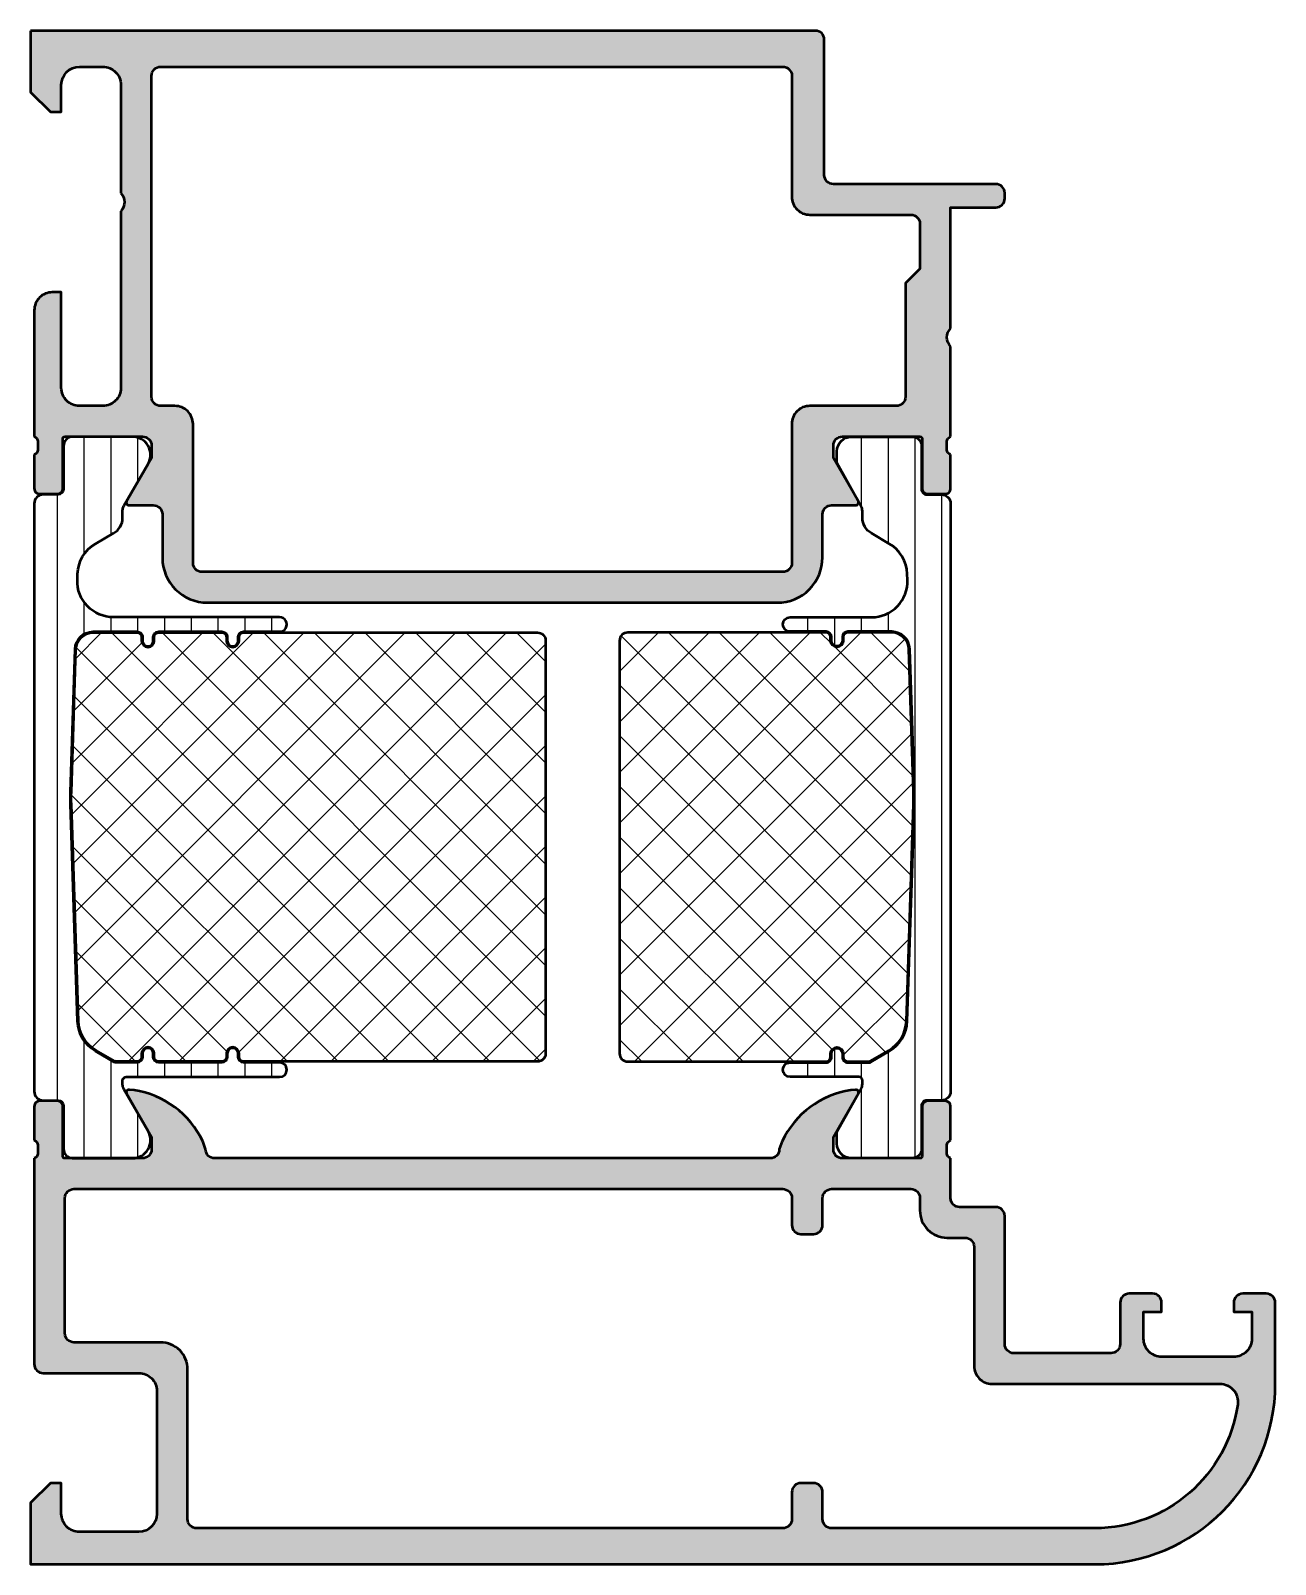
# Model space of a CAD drawing. Extents: x 0 to 69, y 0 to 85.
import ezdxf

# ---------------------------------------------------------------- set-up
doc = ezdxf.new("R2010")
doc.units = 0
for name, color, linetype, lineweight in [('0S-Alu contour', 7, 'Continuous', 50), ('0S-Alu hatch', 252, 'Continuous', 25), ('0S-Plastic contour', 254, 'Continuous', 50), ('0S-Plastic hatch', 253, 'Continuous', 25), ('0S-PT contour', 91, 'Continuous', 50), ('0S-PT hatch', 103, 'Continuous', 25)]:
    doc.layers.add(name, color=color, linetype=linetype, lineweight=lineweight)
pattern_1 = [(90, (0, 0), (-1.4859, 0), [])]
pattern_2 = [(135, (0, 0), (-1.403165018917055, -1.403165018917055), []), (225, (0, 0), (1.403165018917055, -1.403165018917055), [])]

# ---------------------------------------------------------------- blocks, each defined once
blk = doc.blocks.new('398010__023B4B47_10ED_4208_81BF_C5E4BFEF4273_')
at = {"layer": '0S-Alu hatch'}
h = blk.add_hatch(color=256, dxfattribs=at)
edge = h.paths.add_edge_path()
edge.add_line((-1.354e-13, 85), (-3.343e-13, 81.60000610351534))
edge.add_line((-3.343e-13, 81.60000610351534), (1.099998474121412, 80.49999999999982))
edge.add_line((1.099998474121412, 80.49999999999982), (1.699996948242222, 80.49999999999982))
edge.add_line((1.699996948242222, 80.49999999999982), (1.699996948242051, 81.99999694824169))
edge.add_ellipse((2.700002467840402, 81.99999142864351), major_axis=(-1.000005519613583, 0), ratio=1, start_angle=270.0003162479168, end_angle=359.99968375205344, ccw=False)
edge.add_line((2.699996948242535, 82.99999694824184), (3.999992370595187, 82.99999694824191))
edge.add_ellipse((4.000007629507461, 82.00000482386776), major_axis=(-0.9999921244905776, 0), ratio=1, start_angle=179.9991257291162, end_angle=270.0008742781587, ccw=False)
edge.add_line((4.999999753881616, 81.99998956508244), (4.999992370605332, 76.00000002235295))
edge.add_ellipse((4.475044746913983, 75.50000764057091), major_axis=(-0.7249568190307983, 0), ratio=1, start_angle=136.3947622148768, end_angle=223.6052377851233, ccw=False)
edge.add_line((4.999992370605333, 75.0000152587889), (4.999992370605531, 65.20034669530547))
edge.add_ellipse((3.999998755333479, 65.20034031059751), major_axis=(-0.9999936152924341, 0), ratio=1, start_angle=90.0000713146253, end_angle=180.0003658188442, ccw=False)
edge.add_line((4.000000000000548, 64.20034669530585), (2.699996948232046, 64.20034669530584))
edge.add_ellipse((2.699989318789966, 65.20033906594061), major_axis=(-0.999992370663876, 0), ratio=1, start_angle=-0.0008742696331864863, end_angle=90.00043713816632, ccw=False)
edge.add_line((1.699996948242506, 65.20035432470786), (1.699996948242251, 70.50001525878926))
edge.add_line((1.699996948242251, 70.50001525878926), (1.199996948231764, 70.500015258789))
edge.add_arc((1.199974059185158, 69.50003814624512), 0.9999771128058496, 89.99868852421629, 180.0034971356453)
edge.add_line((0.1999969482419952, 69.49997711111071), (0.1999969482419953, 62.50034669530593))
edge.add_ellipse((0.1211605016989443, 62.23282610331281), major_axis=(-0.2788950563274366, 0), ratio=1, start_angle=178.8354106259032, end_angle=253.58012358050638, ccw=False)
edge.add_line((0.3999979482419957, 62.22715769531444), (0.3999979482419956, 61.77356369531445))
edge.add_ellipse((0.1211298525988226, 61.76790303583739), major_axis=(-0.2789255417371544, 0), ratio=1, start_angle=106.42459455535541, end_angle=181.1628700728862, ccw=False)
edge.add_line((0.1999969482419933, 61.50035969531445), (0.1999969482419953, 59.62034869530594))
edge.add_arc((0.4999969482419961, 59.62034869530594), 0.3000000000000043, 180, 270)
edge.add_line((0.499996948241996, 59.32034869530593), (1.479971267284783, 59.32034869530593))
edge.add_arc((1.47997126728478, 59.62034869530594), 0.3000000000000014, 270.0000000000006, 360)
edge.add_line((1.779971267284781, 59.62034869530594), (1.779971267284782, 62.38034669530593))
edge.add_ellipse((1.899971267284722, 62.38034669530592), major_axis=(-0.1199999999999399, 0), ratio=1, start_angle=270.0000000000021, end_angle=360, ccw=False)
edge.add_line((1.899971267284717, 62.50034669530586), (6.199989318847292, 62.50034669530585))
edge.add_ellipse((6.199999638958018, 62.0003570154166), major_axis=(-0.4999896799957534, 0), ratio=1, start_angle=179.9988173777202, end_angle=270.0011826219867, ccw=False)
edge.add_line((6.699989318847265, 62.000346695306), (6.699989318847975, 61.30034974706324))
edge.add_line((6.699989318847975, 61.30034974706324), (5.31174468994147, 58.89582399022748))
edge.add_arc((5.438705732802368, 58.83914027023564), 0.139040103986008, 155.9408883990699, 266.6087467658041)
edge.add_line((5.430480957031313, 58.70034364354768), (6.799989318842605, 58.70034364354805))
edge.add_ellipse((6.799989318847437, 58.20034364354783), major_axis=(-0.5000000000002203, 0), ratio=1, start_angle=180, end_angle=270.00000000055365, ccw=False)
edge.add_line((7.299989318847656, 58.20034364354784), (7.299989319543678, 55.80002746582048))
edge.add_arc((9.799989319543835, 55.80002746582042), 2.500000000000152, 180, 269.9999999999964)
edge.add_line((9.799989319543679, 53.30002746582026), (41.40000381539295, 53.30002746582007))
edge.add_arc((41.40000381539308, 55.80002746581997), 2.4999999999999, 269.999999999997, 360)
edge.add_line((43.90000381539298, 55.80002746581997), (43.9000038146972, 58.20050386083316))
edge.add_ellipse((44.39988557422029, 58.20046189624726), major_axis=(-0.4998817612845418, 0), ratio=1, start_angle=269.9864474349521, end_angle=359.99519007522844, ccw=False)
edge.add_line((44.40000381469246, 58.70034364354768), (45.76951217651288, 58.70034364354813))
edge.add_arc((45.76127923141547, 58.83914523234846), 0.1390455408795064, 273.3944926787331, 384.055872155878)
edge.add_line((45.88824844360384, 58.89582399022777), (44.5000038146969, 61.30034974706298))
edge.add_line((44.5000038146969, 61.30034974706298), (44.50000381469733, 62.00034669531588))
edge.add_ellipse((44.99998092657198, 62.0003695838385), major_axis=(-0.4999771123985579, 0), ratio=1, start_angle=-90.0034972163437, end_angle=0.0026229516075773063, ccw=False)
edge.add_line((45.00001144414487, 62.50034669530569), (49.30002186765147, 62.50034669530562))
edge.add_ellipse((49.30002186765161, 62.38034669530578), major_axis=(-0.1199999999998411, 0), ratio=1, start_angle=180, end_angle=270.0000000000712, ccw=False)
edge.add_line((49.42002186765146, 62.38034669530578), (49.42002186765146, 59.62034869530594))
edge.add_arc((49.72002186765148, 59.62034869530594), 0.3000000000000043, 180, 269.9999999999986)
edge.add_line((49.72002186765147, 59.32034869530593), (50.69999618669424, 59.32034869530594))
edge.add_arc((50.69999618669425, 59.62034869530594), 0.3000000000000043, 269.9999999999986, 360)
edge.add_line((50.99999618669425, 59.62034869530594), (50.99999618669425, 61.50035969531444))
edge.add_ellipse((51.07886328233742, 61.76790303583736), major_axis=(-0.2789255417371286, 0), ratio=1, start_angle=-1.1628700728896888, end_angle=73.57540544464541, ccw=False)
edge.add_line((50.79999518669427, 61.77356369531444), (50.79999518669426, 62.22715769531444))
edge.add_ellipse((51.07883263129769, 62.2328261032734), major_axis=(-0.2788950543874191, 0), ratio=1, start_angle=-73.58012358051042, end_angle=1.1645893741003874, ccw=False)
edge.add_line((50.99999618530305, 62.50034669340563), (50.99999618530305, 67.50003515372528))
edge.add_ellipse((51.52494373582871, 68.00002746582022), major_axis=(-0.7249567179886995, 0), ratio=1, start_angle=-43.60523778509622, end_angle=43.6052377851488, ccw=False)
edge.add_line((50.9999961853026, 68.50001977791472), (50.99999618530265, 75.20002746582033))
edge.add_line((50.99999618530265, 75.20002746582033), (53.49998855590301, 75.20002746582027))
edge.add_arc((53.50001907628076, 75.69999695033692), 0.4999694854482044, 269.9965024088738, 360.0087431756967)
edge.add_line((53.99998855590784, 75.70007324428168), (53.99998855590784, 76.00000000000017))
edge.add_arc((53.50001907255517, 76.00003051944131), 0.4999694842841513, 359.9965025161795, 450.0069945411696)
edge.add_line((53.49995803739408, 76.49999999999994), (44.49999618530283, 76.49999999999983))
edge.add_ellipse((44.49999001016832, 76.99999382486533), major_axis=(-0.4999938249036312, 0), ratio=1, start_angle=-0.000707626428607, end_angle=90.0007076270291, ccw=False)
edge.add_line((43.99999618530283, 76.99999999999909), (43.9999961853026, 84.50000000000006))
edge.add_arc((43.49999344443516, 84.49999725913263), 0.5000027408749431, 0.0003140784807261, 89.99968592142051)
edge.add_line((43.49999618530286, 85.00000000000006), (-1.35e-13, 85))
edge = h.paths.add_edge_path()
edge.add_ellipse((7.199992370837755, 82.50000305175811), major_axis=(-0.5000000002324045, 0), ratio=1, start_angle=269.99825147212016, end_angle=360, ccw=False)
edge.add_line((7.200007629622042, 83.00000305175769), (41.69999313354479, 83.00000305175769))
edge.add_ellipse((41.69998783306485, 82.49999775127776), major_axis=(-0.5000053005080218, 0), ratio=1, start_angle=180.0006073835969, end_angle=269.99939261618044, ccw=False)
edge.add_line((42.19999313354478, 82.50000305175757), (42.19999313354476, 75.8000274657984))
edge.add_arc((43.19997787478498, 75.80001220714757), 0.9999847413566417, 179.9991257303668, 270.0004371381965)
edge.add_line((43.19998550416938, 74.80002746582004), (48.79999313353992, 74.80002746582029))
edge.add_ellipse((48.79995498599005, 74.2999893187893), major_axis=(-0.5000381484861194, 0), ratio=1, start_angle=180.0034967900412, end_angle=269.9956289462818, ccw=False)
edge.add_line((49.29999313354493, 74.30001983636738), (49.29999292450712, 71.80001968220806))
edge.add_line((49.29999292450712, 71.80001968220806), (48.49998856494435, 71.00001532264598))
edge.add_line((48.49998856494435, 71.00001532264598), (48.49998856488521, 64.70034669530492))
edge.add_ellipse((47.99999619218517, 64.70033906521192), major_axis=(-0.4999923727582548, 0), ratio=1, start_angle=89.99388005656232, end_angle=180.0008743575903, ccw=False)
edge.add_line((47.99994278641845, 64.20034669530588), (43.19999313354411, 64.20034669530551))
edge.add_arc((43.19998728625898, 63.20035254259112), 0.9999941527314886, 89.9996649732818, 180.0003350264793)
edge.add_line((42.19999313354459, 63.20034669530558), (42.19999313354524, 55.50002746582094))
edge.add_ellipse((41.69996261736378, 55.50005798200167), major_axis=(-0.5000305171126375, 0), ratio=1, start_angle=90.00349684281463, end_angle=179.9965033166905, ccw=False)
edge.add_line((41.69999313493653, 55.00002746582031), (9.499999999999694, 55.00002746582044))
edge.add_ellipse((9.500018361578176, 55.50003819936821), major_axis=(-0.5000107338849156, 0), ratio=1, start_angle=0.004726929340108654, end_angle=89.99789596326423, ccw=False)
edge.add_line((9.00000762939488, 55.49999694824221), (8.999985034644318, 63.20034669533157))
edge.add_arc((7.999987416753027, 63.20034907741529), 0.999997617894129, 359.9998635163313, 450.0001532976556)
edge.add_line((7.999984741210575, 64.20034669530584), (7.199992370604867, 64.20034669530583))
edge.add_ellipse((7.19999237060486, 64.70034669530537), major_axis=(-0.4999999999995382, 0), ratio=1, start_angle=0, end_angle=90.0000000000008, ccw=False)
edge.add_line((6.699992370605322, 64.70034669530548), (6.69999237060535, 82.50000305175811))
at = {"layer": '0S-Alu contour', "color": 7}
for points in [[(-1.354e-13, 85), (-3.343e-13, 81.60000610351534), (1.099998474121412, 80.49999999999982), (1.699996948242222, 80.49999999999982), (1.699996948242051, 81.99999694824169)], [(43.49999618530286, 85.00000000000006), (-1.354e-13, 85)], [(43.99999618530283, 76.99999999999909), (43.9999961853026, 84.50000000000006)], [(2.699996948242535, 82.99999694824184), (3.999992370595187, 82.99999694824191)], [(6.699992370605322, 64.70034669530548), (6.69999237060535, 82.50000305175811)], [(7.200007629622042, 83.00000305175769), (41.69999313354479, 83.00000305175769)], [(42.19999313354478, 82.50000305175757), (42.19999313354476, 75.8000274657984)], [(4.999999753881616, 81.99998956508244), (4.999992370605332, 76.00000002235295)], [(53.49995803739408, 76.49999999999994), (44.49999618530283, 76.49999999999983)], [(53.99998855590784, 75.70007324428168), (53.99998855590784, 76.00000000000017)], [(4.999992370605333, 75.0000152587889), (4.999992370605531, 65.20034669530547)], [(50.9999961853026, 68.50001977791472), (50.99999618530265, 75.20002746582033), (53.49998855590301, 75.20002746582027)], [(43.19998550416938, 74.80002746582004), (48.79999313353992, 74.80002746582029)], [(49.29999313354493, 74.30001983636738), (49.29999292450712, 71.80001968220806), (48.49998856494435, 71.00001532264598), (48.49998856488521, 64.70034669530492)], [(1.699996948242506, 65.20035432470786), (1.699996948242251, 70.50001525878926), (1.199996948231764, 70.500015258789)], [(0.1999969482419952, 69.49997711111071), (0.1999969482419953, 62.50034669530593)], [(50.99999618530305, 62.50034669340563), (50.99999618530305, 67.50003515372528)], [(4.000000000000548, 64.20034669530585), (2.699996948232046, 64.20034669530584)], [(7.999984741210575, 64.20034669530584), (7.199992370604867, 64.20034669530583)], [(47.99994278641845, 64.20034669530588), (43.19999313354411, 64.20034669530551)], [(9.00000762939488, 55.49999694824221), (8.999985034644318, 63.20034669533157)], [(42.19999313354459, 63.20034669530558), (42.19999313354524, 55.50002746582094)], [(0.3999979482419957, 62.22715769531444), (0.3999979482419956, 61.77356369531445)], [(1.779971267284781, 59.62034869530594), (1.779971267284782, 62.38034669530593)], [(1.899971267284717, 62.50034669530586), (6.199989318847292, 62.50034669530585)], [(45.00001144414487, 62.50034669530569), (49.30002186765147, 62.50034669530562)], [(49.42002186765146, 62.38034669530578), (49.42002186765146, 59.62034869530594)], [(50.79999518669427, 61.77356369531444), (50.79999518669426, 62.22715769531444)], [(0.1999969482419933, 61.50035969531445), (0.1999969482419953, 59.62034869530594)], [(6.699989318847265, 62.000346695306), (6.699989318847975, 61.30034974706324), (5.31174468994147, 58.89582399022748)], [(45.88824844360384, 58.89582399022777), (44.5000038146969, 61.30034974706298), (44.50000381469733, 62.00034669531588)], [(50.99999618669425, 59.62034869530594), (50.99999618669425, 61.50035969531444)], [(0.499996948241996, 59.32034869530593), (1.479971267284783, 59.32034869530593)], [(5.430480957031313, 58.70034364354768), (6.799989318842605, 58.70034364354805)], [(44.40000381469246, 58.70034364354768), (45.76951217651288, 58.70034364354813)], [(49.72002186765147, 59.32034869530593), (50.69999618669424, 59.32034869530594)], [(7.299989318847656, 58.20034364354784), (7.299989319543678, 55.80002746582048)], [(43.90000381539298, 55.80002746581997), (43.9000038146972, 58.20050386083316)], [(41.69999313493653, 55.00002746582031), (9.499999999999694, 55.00002746582044)], [(9.799989319543679, 53.30002746582026), (41.40000381539295, 53.30002746582007)]]:
    blk.add_lwpolyline(points, dxfattribs=at)
for centre, radius, start, end in [((43.49999344443516, 84.49999725913263), 0.5000027408749431, 0.0003140784807261, 89.99968592142051), ((43.19997787478498, 75.80001220714757), 0.9999847413566417, 179.9991257303668, 270.0004371381965), ((53.50001907255517, 76.00003051944131), 0.4999694842841513, 359.9965025161795, 90.00699454116963), ((53.50001907628076, 75.69999695033692), 0.4999694854482044, 269.9965024088738, 0.0087431756966592), ((1.199974059185158, 69.50003814624512), 0.9999771128058496, 89.99868852421629, 180.0034971356453), ((7.999987416753027, 63.20034907741529), 0.999997617894129, 359.9998635163313, 90.00015329765561), ((43.19998728625898, 63.20035254259112), 0.9999941527314886, 89.9996649732818, 180.0003350264793), ((0.4999969482419961, 59.62034869530594), 0.3000000000000043, 180, 270), ((1.47997126728478, 59.62034869530594), 0.3000000000000014, 270.0000000000006, 0), ((49.72002186765148, 59.62034869530594), 0.3000000000000043, 180, 269.9999999999986), ((50.69999618669425, 59.62034869530594), 0.3000000000000043, 269.9999999999986, 0), ((5.438705732802368, 58.83914027023564), 0.139040103986008, 155.9408883990699, 266.6087467658041), ((45.76127923141547, 58.83914523234846), 0.1390455408795064, 273.3944926787331, 24.05587215587797), ((9.799989319543835, 55.80002746582042), 2.500000000000152, 180, 269.9999999999964), ((41.40000381539308, 55.80002746581997), 2.4999999999999, 269.999999999997, 0)]:
    blk.add_arc(centre, radius, start, end, dxfattribs=at)
at = {"layer": '0S-Alu contour', "color": 7, "extrusion": (0, 0, -1)}
for centre, radius, start, end in [((-2.700002467840402, 81.99999142864351), 1.000005519613583, 0.0003162479465275, 89.99968375208316), ((-4.000007629507461, 82.00000482386776), 0.9999921244905777, 89.99912572184131, 180.0008742708838), ((-7.199992370837755, 82.50000305175811), 0.5000000002324045, 0, 90.00174852787983), ((-41.69998783306485, 82.49999775127776), 0.5000053005080218, 90.00060738381957, 179.9993926164031), ((-44.49999001016832, 76.99999382486533), 0.4999938249036312, 269.9992923729709, 0.0007076264285856), ((-4.475044746913983, 75.50000764057091), 0.7249568190307983, 136.3947622148767, 223.6052377851232), ((-48.79995498599005, 74.2999893187893), 0.5000381484861194, 90.00437105371822, 179.9965032099588), ((-51.52494373582871, 68.00002746582022), 0.7249567179886995, 316.3947622148512, 43.60523778509627), ((-2.699989318789966, 65.20033906594061), 0.999992370663876, 269.9995628618337, 0.0008742696332149), ((-3.999998755333479, 65.20034031059751), 0.9999936152924341, 179.9996341811558, 269.9999286853747), ((-7.19999237060486, 64.70034669530537), 0.4999999999995382, 269.9999999999992, 0), ((-47.99999619218517, 64.70033906521192), 0.4999923727582548, 179.9991256424097, 270.0061199434377), ((-0.1211605016989443, 62.23282610331281), 0.2788950563274366, 106.4198764194936, 181.1645893740969), ((-1.899971267284722, 62.38034669530592), 0.1199999999999399, 0, 89.99999999999788), ((-6.199999638958018, 62.0003570154166), 0.4999896799957534, 89.99881737801329, 180.0011826222798), ((-44.99998092657198, 62.0003695838385), 0.4999771123985579, 359.9973770483924, 90.00349721634373), ((-49.30002186765161, 62.38034669530578), 0.1199999999998411, 89.99999999992876, 180), ((-51.07883263129769, 62.2328261032734), 0.2788950543874191, 358.8354106258996, 73.58012358051036), ((-0.1211298525988226, 61.76790303583739), 0.2789255417371544, 178.8371299271138, 253.5754054446446), ((-51.07886328233742, 61.76790303583736), 0.2789255417371286, 286.4245945553546, 1.162870072889672), ((-6.799989318847437, 58.20034364354783), 0.5000000000002203, 89.99999999944632, 180), ((-44.39988557422029, 58.20046189624726), 0.4998817612845419, 0.0048099247715768, 90.01355256504795), ((-9.500018361578176, 55.50003819936821), 0.5000107338849156, 270.0021040367359, 359.9952730706599), ((-41.69996261736378, 55.50005798200167), 0.5000305171126375, 180.0034966833096, 269.9965031571854)]:
    blk.add_arc(centre, radius, start, end, dxfattribs=at)
blk = doc.blocks.new('284167__812FB23A_F6F5_4EEF_AFC2_71EA936181B5___5C63BC47_B64E_4699_9EA1_67AF041BB826_')
at = {"layer": '0S-Plastic hatch'}
h = blk.add_hatch(dxfattribs=at)
h.set_pattern_fill('ANSI31', color=256, scale=0.4680000000000001, angle=45, style=0)
h.set_pattern_definition(pattern_1)
edge = h.paths.add_edge_path()
edge.add_line((0.1999999999999822, 58.79000300000033), (0.2000000000000103, 26.20999700000027))
edge.add_arc((0.7000000000000105, 26.20999700000027), 0.5000000000000002, 180, 270.000000000008)
edge.add_line((0.7000000000000802, 25.70999700000027), (1.520332673257553, 25.70999700000038))
edge.add_ellipse((1.520332673257551, 25.40999700000031), major_axis=(-0.3000000000000718, 0), ratio=1, start_angle=180, end_angle=269.99999999999955, ccw=False)
edge.add_line((1.820332673257621, 25.40999700000037), (1.819998043951454, 23.00999861706407))
edge.add_arc((2.319994021390141, 23.00999597743907), 0.4999959774456546, 179.9996975182267, 270.0003024811965)
edge.add_line((2.319996661015307, 22.51000000000038), (5.635159347831472, 22.51000000000038))
edge.add_arc((5.647036790911347, 23.50992946068531), 0.9999999999998763, 269.3194566383535, 389.9999965993499)
edge.add_line((6.513062224371947, 24.00992940928444), (5.166987283269658, 26.34139991764151))
edge.add_ellipse((5.600000000000028, 26.59139989194104), major_axis=(-0.4999999999999833, 0), ratio=1, start_angle=0, end_angle=29.99999659934292, ccw=False)
edge.add_line((5.100000000000045, 26.59139989194104), (5.100000000000016, 26.81001272908039))
edge.add_ellipse((5.29999999999999, 26.81001272908041), major_axis=(-0.1999999999999744, 0), ratio=1, start_angle=269.9999999999959, end_angle=360, ccw=False)
edge.add_line((5.300000000000005, 27.01001272908038), (13.80000000000003, 27.01001272908033))
edge.add_arc((13.80000000000005, 27.41001272908031), 0.3999999999999879, 269.999999999998, 449.9999999999979)
edge.add_line((13.80000000000006, 27.8100127290803), (11.80000000000012, 27.81001272908034))
edge.add_ellipse((11.80000000000013, 28.11001272908039), major_axis=(-0.3000000000000504, 0), ratio=1, start_angle=0, end_angle=89.99999999999773, ccw=False)
edge.add_line((11.50000000000008, 28.11001272908039), (11.49999999999999, 28.31001272908043))
edge.add_arc((11.20000000000002, 28.31001272908042), 0.2999999999999687, 0, 180)
edge.add_line((10.90000000000005, 28.31001272908042), (10.90000000000014, 28.11001272908052))
edge.add_ellipse((10.59999999999997, 28.11001272908044), major_axis=(-0.3000000000001677, 0), ratio=1, start_angle=90.0000000000133, end_angle=180, ccw=False)
edge.add_line((10.60000000000004, 27.81001272908028), (7.100000000000043, 27.81001272908036))
edge.add_ellipse((7.100000000000056, 28.11001272908038), major_axis=(-0.300000000000022, 0), ratio=1, start_angle=0, end_angle=89.9999999999975, ccw=False)
edge.add_line((6.800000000000032, 28.11001272908039), (6.799999999999919, 28.31001272908042))
edge.add_arc((6.499999999999936, 28.31001272908042), 0.2999999999999829, 0, 180)
edge.add_line((6.199999999999953, 28.31001272908042), (6.200000000000039, 28.11001272908046))
edge.add_ellipse((5.900000000000015, 28.11001272908042), major_axis=(-0.3000000000000238, 0), ratio=1, start_angle=90.00000000000762, end_angle=180, ccw=False)
edge.add_line((5.900000000000055, 27.81001272908039), (4.735898384799607, 27.81001272908042))
edge.add_ellipse((4.735898384799628, 28.0100127287119), major_axis=(-0.1999999996314798, 0), ratio=1, start_angle=59.99999999999358, end_angle=89.99999999999392, ccw=False)
edge.add_line((4.635898384983868, 27.83680764827417), (3.599095901693142, 28.43540571210556))
edge.add_ellipse((4.599095736264163, 30.1674566062674), major_axis=(-1.999999992277228, 0), ratio=1, start_angle=1.7229977105125158, end_angle=60.00000534461287, ccw=False)
edge.add_line((2.600000000000045, 30.10732170492451), (2.205380570036076, 42.13201509160934))
edge.add_ellipse((12.19999999997617, 42.46001272908118), major_axis=(-9.999999999976158, 0), ratio=1, start_angle=-1.879625158993008, end_angle=1.8796251589985786, ccw=False)
edge.add_line((2.205380570036048, 42.78801036655201), (2.463154921354112, 50.72281249282767))
edge.add_ellipse((3.462616864350509, 50.69001272908048), major_axis=(-1.000000000000001, 0), ratio=1, start_angle=269.99999999999915, end_angle=358.12037484100546, ccw=False)
edge.add_line((3.462616864350524, 51.69001272908047), (5.900000000000064, 51.6900127290804))
edge.add_ellipse((5.90000000000007, 51.39001272908043), major_axis=(-0.2999999999999687, 0), ratio=1, start_angle=180, end_angle=270.0000000000012, ccw=False)
edge.add_line((6.200000000000036, 51.39001272908046), (6.200000000000011, 51.19001272908042))
edge.add_arc((6.499999999999994, 51.1900127290804), 0.2999999999999829, 180, 360)
edge.add_line((6.799999999999977, 51.1900127290804), (6.799999999999976, 51.39001272908039))
edge.add_ellipse((7.099999999999927, 51.39001272908041), major_axis=(-0.299999999999951, 0), ratio=1, start_angle=269.99999999999915, end_angle=360, ccw=False)
edge.add_line((7.099999999999932, 51.69001272908036), (10.60000000000019, 51.6900127290804))
edge.add_ellipse((10.6000000000002, 51.39001272908049), major_axis=(-0.299999999999919, 0), ratio=1, start_angle=180, end_angle=270.0000000000017, ccw=False)
edge.add_line((10.90000000000011, 51.39001272908051), (10.90000000000002, 51.19001272908038))
edge.add_arc((11.20000000000002, 51.1900127290804), 0.2999999999999989, 180, 360)
edge.add_line((11.50000000000002, 51.19001272908042), (11.50000000000008, 51.39001272908041))
edge.add_ellipse((11.80000000000006, 51.39001272908044), major_axis=(-0.2999999999999829, 0), ratio=1, start_angle=270.0000000000048, end_angle=360, ccw=False)
edge.add_line((11.80000000000003, 51.69001272908042), (13.80000000000003, 51.6900127290804))
edge.add_arc((13.80000000000003, 52.09001272908039), 0.3999999999999844, 270, 450.0000000000002)
edge.add_line((13.80000000000003, 52.49001272908037), (4.587861412299696, 52.49001272908031))
edge.add_ellipse((4.587861412299666, 54.49001272908034), major_axis=(-2.000000000000021, 0), ratio=1, start_angle=-1.8796251589948838, end_angle=90.0000000000008, ccw=False)
edge.add_line((2.588937526306854, 54.55561225657473), (2.599999999999988, 54.89270375323602))
edge.add_ellipse((4.599095743983444, 54.83256885166102), major_axis=(-2.000000000000051, 0), ratio=1, start_angle=299.9999946553889, end_angle=358.2770022894899, ccw=False)
edge.add_line((3.599095905550959, 56.56461975251099), (4.599999919216252, 57.14249182557688))
edge.add_arc((4.09999999999995, 58.00851727600185), 1.000000000000034, 299.9999946553925, 360)
edge.add_line((5.099999999999985, 58.00851727600186), (5.100000000000049, 58.40860010805972))
edge.add_ellipse((5.600000000000031, 58.40860010805965), major_axis=(-0.4999999999999823, 0), ratio=1, start_angle=330.00000340065606, end_angle=360, ccw=False)
edge.add_line((5.166987283269666, 58.65860008235919), (6.513062224372062, 60.99007059071627))
edge.add_arc((5.64703679091145, 61.49007053931544), 0.9999999999999029, 330.0000034006489, 450.6805433616455)
edge.add_line((5.635159347831592, 62.49000000000038), (2.319996661015187, 62.49000000000038))
edge.add_arc((2.319994021390027, 61.99000402256158), 0.4999959774457751, 89.99969751880425, 180.0003024817733)
edge.add_line((1.81999804395122, 61.99000138293659), (1.820332673257507, 59.59000300000035))
edge.add_ellipse((1.520332673257487, 59.59000300000035), major_axis=(-0.3000000000000196, 0), ratio=1, start_angle=90.00000000001342, end_angle=180, ccw=False)
edge.add_line((1.520332673257557, 59.29000300000033), (0.6999999999999778, 59.29000300000033))
edge.add_arc((0.6999999999999797, 58.79000300000033), 0.5, 90.00000000000021, 180)
at = {"layer": '0S-Plastic contour', "color": 7}
for points in [[(5.635159347831592, 62.49000000000038), (2.319996661015187, 62.49000000000038)], [(1.81999804395122, 61.99000138293659), (1.820332673257507, 59.59000300000035)], [(5.166987283269666, 58.65860008235919), (6.513062224372062, 60.99007059071627)], [(0.1999999999999822, 58.79000300000033), (0.2000000000000103, 26.20999700000027)], [(1.520332673257557, 59.29000300000033), (0.6999999999999778, 59.29000300000033)], [(5.099999999999985, 58.00851727600186), (5.100000000000049, 58.40860010805972)], [(3.599095905550959, 56.56461975251099), (4.599999919216252, 57.14249182557688)], [(2.588937526306854, 54.55561225657473), (2.599999999999988, 54.89270375323602)], [(13.80000000000003, 52.49001272908037), (4.587861412299696, 52.49001272908031)], [(3.462616864350524, 51.69001272908047), (5.900000000000064, 51.6900127290804)], [(6.200000000000036, 51.39001272908046), (6.200000000000011, 51.19001272908042)], [(6.799999999999977, 51.1900127290804), (6.799999999999976, 51.39001272908039)], [(7.099999999999932, 51.69001272908036), (10.60000000000019, 51.6900127290804)], [(10.90000000000011, 51.39001272908051), (10.90000000000002, 51.19001272908038)], [(11.50000000000002, 51.19001272908042), (11.50000000000008, 51.39001272908041)], [(11.80000000000003, 51.69001272908042), (13.80000000000003, 51.6900127290804)], [(2.205380570036048, 42.78801036655201), (2.463154921354112, 50.72281249282767)], [(2.600000000000045, 30.10732170492451), (2.205380570036076, 42.13201509160934)], [(4.635898384983868, 27.83680764827417), (3.599095901693142, 28.43540571210556)], [(6.199999999999953, 28.31001272908042), (6.200000000000039, 28.11001272908046)], [(6.800000000000032, 28.11001272908039), (6.799999999999919, 28.31001272908042)], [(10.90000000000005, 28.31001272908042), (10.90000000000014, 28.11001272908052)], [(11.50000000000008, 28.11001272908039), (11.49999999999999, 28.31001272908043)], [(5.900000000000055, 27.81001272908039), (4.735898384799607, 27.81001272908042)], [(10.60000000000004, 27.81001272908028), (7.100000000000043, 27.81001272908036)], [(13.80000000000006, 27.8100127290803), (11.80000000000012, 27.81001272908034)], [(5.100000000000045, 26.59139989194104), (5.100000000000016, 26.81001272908039)], [(5.300000000000005, 27.01001272908038), (13.80000000000003, 27.01001272908033)], [(0.7000000000000802, 25.70999700000027), (1.520332673257553, 25.70999700000038)], [(6.513062224371947, 24.00992940928444), (5.166987283269658, 26.34139991764151)], [(1.820332673257621, 25.40999700000037), (1.819998043951454, 23.00999861706407)], [(2.319996661015307, 22.51000000000038), (5.635159347831472, 22.51000000000038)]]:
    blk.add_lwpolyline(points, dxfattribs=at)
for centre, radius, start, end in [((2.319994021390027, 61.99000402256158), 0.4999959774457751, 89.99969751880425, 180.0003024817733), ((5.64703679091145, 61.49007053931544), 0.9999999999999029, 330.0000034006489, 90.6805433616455), ((0.6999999999999797, 58.79000300000033), 0.5, 90.00000000000021, 180), ((4.09999999999995, 58.00851727600185), 1.000000000000034, 299.9999946553925, 0), ((13.80000000000003, 52.09001272908039), 0.3999999999999844, 270, 90.00000000000026), ((6.499999999999994, 51.1900127290804), 0.2999999999999829, 180, 0), ((11.20000000000002, 51.1900127290804), 0.2999999999999989, 180, 0), ((6.499999999999936, 28.31001272908042), 0.2999999999999829, 0, 180), ((11.20000000000002, 28.31001272908042), 0.2999999999999687, 0, 180), ((13.80000000000005, 27.41001272908031), 0.3999999999999879, 269.999999999998, 89.99999999999797), ((0.7000000000000105, 26.20999700000027), 0.5000000000000002, 180, 270.000000000008), ((5.647036790911347, 23.50992946068531), 0.9999999999998763, 269.3194566383535, 29.9999965993499), ((2.319994021390141, 23.00999597743907), 0.4999959774456546, 179.9996975182267, 270.0003024811965)]:
    blk.add_arc(centre, radius, start, end, dxfattribs=at)
at = {"layer": '0S-Plastic contour', "color": 7, "extrusion": (0, 0, -1)}
for centre, radius, start, end in [((-1.520332673257487, 59.59000300000035), 0.3000000000000196, 180, 269.9999999999866), ((-5.600000000000031, 58.40860010805965), 0.4999999999999823, 0, 29.99999659934392), ((-4.599095743983444, 54.83256885166102), 2.000000000000051, 1.722997710510139, 60.00000534461111), ((-4.587861412299666, 54.49001272908034), 2.000000000000021, 269.9999999999992, 1.879625158994947), ((-3.462616864350509, 50.69001272908048), 1.000000000000001, 1.879625158994559, 90.00000000000087), ((-5.90000000000007, 51.39001272908043), 0.2999999999999687, 89.99999999999882, 180), ((-7.099999999999927, 51.39001272908041), 0.299999999999951, 0, 90.00000000000087), ((-10.6000000000002, 51.39001272908049), 0.299999999999919, 89.99999999999831, 180), ((-11.80000000000006, 51.39001272908044), 0.2999999999999829, 0, 89.99999999999525), ((-12.19999999997617, 42.46001272908118), 9.999999999976158, 358.1203748410014, 1.879625158993007), ((-4.599095736264163, 30.1674566062674), 1.999999992277228, 299.9999946553871, 358.2770022894875), ((-5.900000000000015, 28.11001272908042), 0.3000000000000238, 180, 269.9999999999924), ((-7.100000000000056, 28.11001272908038), 0.300000000000022, 270.0000000000025, 0), ((-10.59999999999997, 28.11001272908044), 0.3000000000001677, 180, 269.9999999999867), ((-11.80000000000013, 28.11001272908039), 0.3000000000000504, 270.0000000000023, 0), ((-4.735898384799628, 28.0100127287119), 0.1999999996314798, 270.0000000000061, 300.0000000000064), ((-5.29999999999999, 26.81001272908041), 0.1999999999999744, 0, 90.00000000000406), ((-5.600000000000028, 26.59139989194104), 0.4999999999999833, 330.0000034006571, 0), ((-1.520332673257551, 25.40999700000031), 0.3000000000000718, 90.00000000000047, 180)]:
    blk.add_arc(centre, radius, start, end, dxfattribs=at)
blk = doc.blocks.new('284167__CEF82284_C7F6_4CD5_A2C6_311986F875DB___14B1CCB6_86A0_4857_9EBC_E75E76F520CF_')
at = {"layer": '0S-Plastic hatch'}
h = blk.add_hatch(dxfattribs=at)
h.set_pattern_fill('ANSI31', color=256, scale=0.4680000000000001, angle=45, style=0)
h.set_pattern_definition(pattern_1)
edge = h.paths.add_edge_path()
edge.add_line((51.00002752301097, 58.79002845815998), (51.0000275230109, 26.20999700000009))
edge.add_ellipse((50.50002752301097, 26.20999700000009), major_axis=(-0.4999999999999361, 0), ratio=1, start_angle=89.99999999999591, end_angle=180, ccw=False)
edge.add_line((50.50002752301093, 25.70999700000015), (49.68969619254715, 25.70999700000017))
edge.add_arc((49.68969619254714, 25.40999700000017), 0.3, 89.99999999999864, 180.0079246230968)
edge.add_line((49.38969619541662, 25.40995550677082), (49.3900281237752, 23.01008188446239))
edge.add_ellipse((48.89002812855768, 23.01001272908013), major_axis=(-0.4999999999999886, 0), ratio=1, start_angle=90.0000000000008, end_angle=180.0079246230969, ccw=False)
edge.add_line((48.89002812855768, 22.51001272908014), (45.50002752301098, 22.51001272908008))
edge.add_ellipse((45.50002752301099, 23.31001272908014), major_axis=(-0.800000000000054, 0), ratio=1, start_angle=0, end_angle=89.99999999999898, ccw=False)
edge.add_line((44.70002752301094, 23.31001272908014), (44.70002752301091, 23.96001272908021))
edge.add_line((44.70002752301091, 23.96001272908021), (46.04733737651684, 26.37258356831064))
edge.add_arc((45.61002752250304, 26.61498837868009), 0.5000000005078241, 330.999999999989, 360)
edge.add_line((46.11002752301086, 26.61498837867999), (46.11002752301092, 26.81001272908021))
edge.add_arc((45.91002752301096, 26.81001272908021), 0.1999999999999602, 0, 90.00000000000813)
edge.add_line((45.91002752301093, 27.01001272908017), (42.10002752301092, 27.01001272908011))
edge.add_ellipse((42.10002752301091, 27.41001272908011), major_axis=(-0.4000000000000057, 0), ratio=1, start_angle=-89.99999999999801, end_angle=90.00000000000199, ccw=False)
edge.add_line((42.10002752301092, 27.81001272908012), (44.10002752301092, 27.81001272908015))
edge.add_arc((44.10002752301095, 28.11001272908013), 0.3000000000000043, 269.9999999999945, 360)
edge.add_line((44.40002752301095, 28.11001272908013), (44.40002752301096, 28.31001272908018))
edge.add_ellipse((44.70002752301097, 28.31001272908018), major_axis=(-0.3000000000000114, 0), ratio=1, start_angle=180, end_angle=360, ccw=False)
edge.add_line((45.00002752301099, 28.31001272908018), (45.00002752301092, 28.11001272908013))
edge.add_arc((45.30002752301091, 28.11001272908016), 0.2999999999999829, 180, 270.0000000000054)
edge.add_line((45.30002752301093, 27.81001272908018), (46.46412913821122, 27.81001272908018))
edge.add_arc((46.46412913821119, 28.01001272871165), 0.1999999996314743, 270.0000000000061, 300.0000000000048)
edge.add_line((46.56412913802695, 27.83680764827393), (47.60093162131783, 28.4354057121054))
edge.add_arc((46.60093178674678, 30.16745660626722), 1.99999999227721, 299.9999946553881, 358.2770022894884)
edge.add_line((48.60002752301088, 30.10732170492436), (48.99464695297485, 42.13201509160808))
edge.add_arc((39.00002752300916, 42.4600127290807), 10.00000000000177, 358.1203748410016, 361.879625158993)
edge.add_line((48.99464695297488, 42.78801036655243), (48.73687260165684, 50.72281249282743))
edge.add_arc((47.73741065866043, 50.69001272908021), 1.000000000000027, 1.87962515899611, 90.0000000000016)
edge.add_line((47.73741065866039, 51.69001272908023), (45.30002752301087, 51.69001272908018))
edge.add_arc((45.30002752301087, 51.39001272908022), 0.2999999999999545, 90, 180)
edge.add_line((45.00002752301091, 51.39001272908022), (45.00002752301091, 51.19001272908018))
edge.add_ellipse((44.70002752301094, 51.19001272908018), major_axis=(-0.2999999999999829, 0), ratio=1, start_angle=0, end_angle=180, ccw=False)
edge.add_line((44.40002752301095, 51.19001272908018), (44.40002752301095, 51.39001272908017))
edge.add_arc((44.10002752301099, 51.39001272908018), 0.2999999999999687, 0, 89.99999999999729)
edge.add_line((44.100027523011, 51.69001272908015), (42.10002752301091, 51.69001272908019))
edge.add_ellipse((42.10002752301091, 52.09001272908017), major_axis=(-0.3999999999999772, 0), ratio=1, start_angle=-89.99999999999898, end_angle=90.00000000000102, ccw=False)
edge.add_line((42.10002752301091, 52.49001272908015), (46.61216611071129, 52.49001272908009))
edge.add_arc((46.61216611071129, 54.49001272908009), 1.999999999999992, 270, 361.8796251589957)
edge.add_line((48.61108999670407, 54.55561225657451), (48.60002752301092, 54.89270375323586))
edge.add_arc((46.60093177902747, 54.83256885166081), 2.000000000000035, 1.722997710511408, 60.00000534461257)
edge.add_line((47.60093161745991, 56.5646197525108), (46.61002760379476, 57.14249182557662))
edge.add_ellipse((47.11002752301101, 58.00851727600167), major_axis=(-1.00000000000008, 0), ratio=1, start_angle=0, end_angle=60.00000534461191, ccw=False)
edge.add_line((46.11002752301094, 58.00851727600165), (46.11002752301089, 58.38503707958015))
edge.add_arc((45.6100275228893, 58.38503707958017), 0.5000000001215765, 0, 28.99999999999719)
edge.add_line((46.04733737656535, 58.62744188976225), (44.70002752301088, 61.04001272908027))
edge.add_line((44.70002752301088, 61.04001272908027), (44.7000275230109, 61.69001272908018))
edge.add_ellipse((45.50002752301085, 61.69001272908015), major_axis=(-0.7999999999999475, 0), ratio=1, start_angle=269.99999999999744, end_angle=360, ccw=False)
edge.add_line((45.50002752301089, 62.4900127290801), (48.89002813334013, 62.49001272908012))
edge.add_ellipse((48.89002813334013, 61.99001272908012), major_axis=(-0.5, 0), ratio=1, start_angle=179.9920752627534, end_angle=270.0000000000008, ccw=False)
edge.add_line((49.39002812855753, 61.98994357270147), (49.38969619541671, 59.59006995198719))
edge.add_arc((49.68969619254714, 59.59002845815999), 0.2999999999999999, 179.9920752627072, 270)
edge.add_line((49.68969619254714, 59.29002845816), (50.50002752301097, 59.29002845816))
edge.add_ellipse((50.50002752301097, 58.79002845816), major_axis=(-0.5, 0), ratio=1, start_angle=180, end_angle=270, ccw=False)
at = {"layer": '0S-Plastic contour', "color": 7}
for points in [[(45.50002752301089, 62.4900127290801), (48.89002813334013, 62.49001272908012)], [(46.04733737656535, 58.62744188976225), (44.70002752301088, 61.04001272908027), (44.7000275230109, 61.69001272908018)], [(49.39002812855753, 61.98994357270147), (49.38969619541671, 59.59006995198719)], [(49.68969619254714, 59.29002845816), (50.50002752301097, 59.29002845816)], [(51.00002752301097, 58.79002845815998), (51.0000275230109, 26.20999700000009)], [(46.11002752301094, 58.00851727600165), (46.11002752301089, 58.38503707958015)], [(47.60093161745991, 56.5646197525108), (46.61002760379476, 57.14249182557662)], [(48.61108999670407, 54.55561225657451), (48.60002752301092, 54.89270375323586)], [(42.10002752301091, 52.49001272908015), (46.61216611071129, 52.49001272908009)], [(44.100027523011, 51.69001272908015), (42.10002752301091, 51.69001272908019)], [(44.40002752301095, 51.19001272908018), (44.40002752301095, 51.39001272908017)], [(45.00002752301091, 51.39001272908022), (45.00002752301091, 51.19001272908018)], [(47.73741065866039, 51.69001272908023), (45.30002752301087, 51.69001272908018)], [(48.99464695297488, 42.78801036655243), (48.73687260165684, 50.72281249282743)], [(48.60002752301088, 30.10732170492436), (48.99464695297485, 42.13201509160808)], [(44.40002752301095, 28.11001272908013), (44.40002752301096, 28.31001272908018)], [(45.00002752301099, 28.31001272908018), (45.00002752301092, 28.11001272908013)], [(46.56412913802695, 27.83680764827393), (47.60093162131783, 28.4354057121054)], [(42.10002752301092, 27.81001272908012), (44.10002752301092, 27.81001272908015)], [(45.30002752301093, 27.81001272908018), (46.46412913821122, 27.81001272908018)], [(45.91002752301093, 27.01001272908017), (42.10002752301092, 27.01001272908011)], [(44.70002752301094, 23.31001272908014), (44.70002752301091, 23.96001272908021), (46.04733737651684, 26.37258356831064)], [(46.11002752301086, 26.61498837867999), (46.11002752301092, 26.81001272908021)], [(50.50002752301093, 25.70999700000015), (49.68969619254715, 25.70999700000017)], [(49.38969619541662, 25.40995550677082), (49.3900281237752, 23.01008188446239)], [(48.89002812855768, 22.51001272908014), (45.50002752301098, 22.51001272908008)]]:
    blk.add_lwpolyline(points, dxfattribs=at)
at = {"layer": '0S-Plastic contour', "color": 7, "extrusion": (0, 0, -1)}
for centre, radius, start, end in [((-45.50002752301085, 61.69001272908015), 0.7999999999999475, 0, 90.00000000000254), ((-48.89002813334013, 61.99001272908012), 0.5, 89.9999999999992, 180.0079247372467), ((-50.50002752301097, 58.79002845816), 0.5, 90, 180), ((-47.11002752301101, 58.00851727600167), 1.00000000000008, 299.9999946553881, 0), ((-42.10002752301091, 52.09001272908017), 0.3999999999999772, 269.999999999999, 89.99999999999898), ((-44.70002752301094, 51.19001272908018), 0.2999999999999829, 180, 0), ((-44.70002752301097, 28.31001272908018), 0.3000000000000114, 0, 180), ((-42.10002752301091, 27.41001272908011), 0.4000000000000057, 269.999999999998, 89.99999999999797), ((-50.50002752301097, 26.20999700000009), 0.4999999999999361, 180, 270.0000000000041), ((-45.50002752301099, 23.31001272908014), 0.800000000000054, 270.000000000001, 0), ((-48.89002812855768, 23.01001272908013), 0.4999999999999886, 179.9920753769031, 269.9999999999992)]:
    blk.add_arc(centre, radius, start, end, dxfattribs=at)
at = {"layer": '0S-Plastic contour', "color": 7}
for centre, radius, start, end in [((49.68969619254714, 59.59002845815999), 0.2999999999999999, 179.9920752627072, 270), ((45.6100275228893, 58.38503707958017), 0.5000000001215765, 0, 28.99999999999719), ((46.60093177902747, 54.83256885166081), 2.000000000000035, 1.722997710511408, 60.00000534461257), ((46.61216611071129, 54.49001272908009), 1.999999999999992, 270, 1.879625158995722), ((44.10002752301099, 51.39001272908018), 0.2999999999999687, 0, 89.99999999999729), ((45.30002752301087, 51.39001272908022), 0.2999999999999545, 90, 180), ((47.73741065866043, 50.69001272908021), 1.000000000000027, 1.87962515899611, 90.0000000000016), ((39.00002752300916, 42.4600127290807), 10.00000000000177, 358.1203748410016, 1.879625158993007), ((46.60093178674678, 30.16745660626722), 1.99999999227721, 299.9999946553881, 358.2770022894884), ((44.10002752301095, 28.11001272908013), 0.3000000000000043, 269.9999999999945, 0), ((45.30002752301091, 28.11001272908016), 0.2999999999999829, 180, 270.0000000000054), ((46.46412913821119, 28.01001272871165), 0.1999999996314743, 270.0000000000061, 300.0000000000048), ((45.91002752301096, 26.81001272908021), 0.1999999999999602, 0, 90.00000000000813), ((45.61002752250304, 26.61498837868009), 0.5000000005078241, 330.999999999989, 0), ((49.68969619254714, 25.40999700000017), 0.3, 89.99999999999864, 180.0079246230968)]:
    blk.add_arc(centre, radius, start, end, dxfattribs=at)
blk = doc.blocks.new('371600__4B304D3C_38B2_48B4_8BC9_20EF68F70195_')
at = {"layer": '0S-PT hatch'}
h = blk.add_hatch(dxfattribs=at)
h.set_pattern_fill('ANSI37', color=256, scale=0.625, angle=90, style=0)
h.set_pattern_definition(pattern_2)
edge = h.paths.add_edge_path()
edge.add_ellipse((28.09999999999997, 51.19001272908038), major_axis=(-0.4500000000000242, 0), ratio=1, start_angle=180, end_angle=270.00000000000045, ccw=False)
edge.add_line((28.54999999999999, 51.19001272908037), (28.55000000000002, 28.31001272908039))
edge.add_ellipse((28.10000000000004, 28.31001272908037), major_axis=(-0.4499999999999745, 0), ratio=1, start_angle=90, end_angle=180, ccw=False)
edge.add_line((28.10000000000004, 27.86001272908039), (11.8, 27.86001272908034))
edge.add_ellipse((11.80000000000003, 28.11001272908034), major_axis=(-0.2500000000000071, 0), ratio=1, start_angle=0, end_angle=89.99999999999471, ccw=False)
edge.add_line((11.55000000000002, 28.11001272908034), (11.54999999999999, 28.31001272908039))
edge.add_arc((11.19999999999996, 28.31001272908038), 0.3500000000000263, 0, 180)
edge.add_line((10.84999999999994, 28.31001272908038), (10.85000000000005, 28.11001272908038))
edge.add_ellipse((10.59999999999998, 28.11001272908041), major_axis=(-0.250000000000071, 0), ratio=1, start_angle=89.99999999999432, end_angle=180, ccw=False)
edge.add_line((10.59999999999996, 27.86001272908034), (7.099999999999992, 27.86001272908034))
edge.add_ellipse((7.100000000000015, 28.11001272908038), major_axis=(-0.2500000000000391, 0), ratio=1, start_angle=0, end_angle=89.99999999999471, ccw=False)
edge.add_line((6.849999999999976, 28.11001272908038), (6.850000000000004, 28.31001272908039))
edge.add_arc((6.499999999999979, 28.31001272908038), 0.3500000000000254, 0, 180)
edge.add_line((6.149999999999954, 28.31001272908038), (6.150000000000067, 28.11001272908038))
edge.add_ellipse((5.900000000000022, 28.11001272908044), major_axis=(-0.2500000000000453, 0), ratio=1, start_angle=89.99999999998818, end_angle=180, ccw=False)
edge.add_line((5.899999999999971, 27.86001272908039), (4.735898384799694, 27.86001272908039))
edge.add_ellipse((4.735898387132485, 28.01001273741768), major_axis=(-0.1500000083372903, 0), ratio=1, start_angle=59.99999910894411, end_angle=89.99999910893962, ccw=False)
edge.add_line((4.660898380943594, 27.8801089207961), (3.624095897653839, 28.47870698462683))
edge.add_ellipse((4.599095736264159, 30.16745660626732), major_axis=(-1.949999992277185, 0), ratio=1, start_angle=1.7210023746736738, end_angle=60.00000534460838, ccw=False)
edge.add_line((2.649975352928053, 30.10889295589661), (2.255353667185925, 42.13365507979618))
edge.add_ellipse((12.20025192126273, 42.46001277071421), major_axis=(-9.950251787083648, 0), ratio=1, start_angle=-1.8796724993537168, end_angle=1.8795778186373013, ccw=False)
edge.add_line((2.25535420650241, 42.78638689547912), (2.513128018503844, 50.72117250464025))
edge.add_ellipse((3.462616864350478, 50.69001272908039), major_axis=(-0.9500000000000595, 0), ratio=1, start_angle=269.99999999999864, end_angle=358.12037484100387, ccw=False)
edge.add_line((3.462616864350501, 51.64001272908045), (5.900000000000002, 51.6400127290804))
edge.add_ellipse((5.900000000000011, 51.3900127290804), major_axis=(-0.25, 0), ratio=1, start_angle=180, end_angle=270.00000000000205, ccw=False)
edge.add_line((6.150000000000011, 51.39001272908042), (6.150000000000011, 51.19001272908039))
edge.add_arc((6.499999999999993, 51.1900127290804), 0.3499999999999828, 180, 360)
edge.add_line((6.849999999999976, 51.1900127290804), (6.849999999999976, 51.39001272908037))
edge.add_ellipse((7.099999999999953, 51.39001272908039), major_axis=(-0.2499999999999769, 0), ratio=1, start_angle=269.9999999999986, end_angle=360, ccw=False)
edge.add_line((7.099999999999959, 51.64001272908038), (10.60000000000007, 51.64001272908039))
edge.add_ellipse((10.60000000000008, 51.39001272908041), major_axis=(-0.2499999999999787, 0), ratio=1, start_angle=180, end_angle=270.0000000000008, ccw=False)
edge.add_line((10.85000000000005, 51.39001272908044), (10.85000000000003, 51.1900127290804))
edge.add_arc((11.20000000000001, 51.1900127290804), 0.3499999999999837, 180, 360)
edge.add_line((11.54999999999999, 51.19001272908038), (11.55000000000002, 51.39001272908044))
edge.add_ellipse((11.79999999999996, 51.39001272908045), major_axis=(-0.2499999999999343, 0), ratio=1, start_angle=270.00000000000165, end_angle=360, ccw=False)
edge.add_line((11.79999999999995, 51.64001272908039), (28.09999999999996, 51.6400127290804))
at = {"layer": '0S-PT contour', "color": 7}
for points in [[(3.462616864350501, 51.64001272908045), (5.900000000000002, 51.6400127290804)], [(6.150000000000011, 51.39001272908042), (6.150000000000011, 51.19001272908039)], [(6.849999999999976, 51.1900127290804), (6.849999999999976, 51.39001272908037)], [(7.099999999999959, 51.64001272908038), (10.60000000000007, 51.64001272908039)], [(10.85000000000005, 51.39001272908044), (10.85000000000003, 51.1900127290804)], [(11.54999999999999, 51.19001272908038), (11.55000000000002, 51.39001272908044)], [(11.79999999999995, 51.64001272908039), (28.09999999999996, 51.6400127290804)], [(28.54999999999999, 51.19001272908037), (28.55000000000002, 28.31001272908039)], [(2.25535420650241, 42.78638689547912), (2.513128018503844, 50.72117250464025)], [(2.649975352928053, 30.10889295589661), (2.255353667185925, 42.13365507979618)], [(4.660898380943594, 27.8801089207961), (3.624095897653839, 28.47870698462683)], [(6.149999999999954, 28.31001272908038), (6.150000000000067, 28.11001272908038)], [(6.849999999999976, 28.11001272908038), (6.850000000000004, 28.31001272908039)], [(10.84999999999994, 28.31001272908038), (10.85000000000005, 28.11001272908038)], [(11.55000000000002, 28.11001272908034), (11.54999999999999, 28.31001272908039)], [(5.899999999999971, 27.86001272908039), (4.735898384799694, 27.86001272908039)], [(10.59999999999996, 27.86001272908034), (7.099999999999992, 27.86001272908034)], [(28.10000000000004, 27.86001272908039), (11.8, 27.86001272908034)]]:
    blk.add_lwpolyline(points, dxfattribs=at)
at = {"layer": '0S-PT contour', "color": 7, "extrusion": (0, 0, -1)}
for centre, radius, start, end in [((-3.462616864350478, 50.69001272908039), 0.9500000000000596, 1.87962515899611, 90.00000000000138), ((-5.900000000000011, 51.3900127290804), 0.25, 89.99999999999797, 180), ((-7.099999999999953, 51.39001272908039), 0.2499999999999769, 0, 90.00000000000142), ((-10.60000000000008, 51.39001272908041), 0.2499999999999787, 89.9999999999992, 180), ((-11.79999999999996, 51.39001272908045), 0.2499999999999343, 0, 89.99999999999837), ((-28.09999999999997, 51.19001272908038), 0.4500000000000242, 89.99999999999955, 180), ((-12.20025192126273, 42.46001277071421), 9.950251787083648, 358.1204221813627, 1.879672499353765), ((-4.599095736264159, 30.16745660626732), 1.949999992277185, 299.9999946553916, 358.2789976253263), ((-5.900000000000022, 28.11001272908044), 0.2500000000000453, 180, 270.0000000000118), ((-7.100000000000015, 28.11001272908038), 0.2500000000000391, 270.0000000000053, 0), ((-10.59999999999998, 28.11001272908041), 0.250000000000071, 180, 270.0000000000057), ((-11.80000000000003, 28.11001272908034), 0.2500000000000071, 270.0000000000053, 0), ((-28.10000000000004, 28.31001272908037), 0.4499999999999745, 180, 270), ((-4.735898387132485, 28.01001273741768), 0.1500000083372903, 270.0000008910604, 300.0000008910559)]:
    blk.add_arc(centre, radius, start, end, dxfattribs=at)
at = {"layer": '0S-PT contour', "color": 7}
for centre, radius, start, end in [((6.499999999999993, 51.1900127290804), 0.3499999999999828, 180, 0), ((11.20000000000001, 51.1900127290804), 0.3499999999999837, 180, 0), ((6.499999999999979, 28.31001272908038), 0.3500000000000254, 0, 180), ((11.19999999999996, 28.31001272908038), 0.3500000000000263, 0, 180)]:
    blk.add_arc(centre, radius, start, end, dxfattribs=at)
blk = doc.blocks.new('371600__C52FEA9D_3DE7_4F04_B6DE_B9F4C8060E53_')
at = {"layer": '0S-PT hatch'}
h = blk.add_hatch(dxfattribs=at)
h.set_pattern_fill('ANSI37', color=256, scale=0.625, angle=90, style=0)
h.set_pattern_definition(pattern_2)
edge = h.paths.add_edge_path()
edge.add_line((32.65002752301097, 51.19001272908016), (32.65002752301095, 28.31001272908017))
edge.add_arc((33.10002752301094, 28.31001272908017), 0.4499999999999851, 180, 270)
edge.add_line((33.10002752301094, 27.86001272908018), (44.10002752301094, 27.86001272908012))
edge.add_arc((44.10002752301091, 28.11001272908012), 0.25, 270.0000000000081, 360)
edge.add_line((44.3500275230109, 28.11001272908004), (44.35002752301099, 28.31001272908029))
edge.add_ellipse((44.70002752301098, 28.31001272908018), major_axis=(-0.3499999999999943, 0), ratio=1, start_angle=180, end_angle=360, ccw=False)
edge.add_line((45.05002752301098, 28.31001272908008), (45.05002752301092, 28.11001272908025))
edge.add_arc((45.30002752301093, 28.11001272908018), 0.2499999999999964, 180, 270)
edge.add_line((45.30002752301093, 27.86001272908018), (46.46412913821122, 27.86001272908018))
edge.add_arc((46.46412913821121, 28.01001272871156), 0.149999999631386, 270.0000000000027, 299.9999946536936)
edge.add_line((46.53912912590549, 27.88010891146483), (47.57593162530702, 28.47870698459779))
edge.add_arc((46.6009317867468, 30.16745660626722), 1.949999992277204, 299.9999946536918, 358.2789976253681)
edge.add_line((48.55005217008296, 30.10889295589793), (48.94467385582504, 42.13365507979581))
edge.add_arc((38.99977560173535, 42.46001277071304), 9.95025178709649, 358.1204221813699, 361.8796724993648)
edge.add_line((48.94467331650846, 42.78638689548028), (48.68689950450679, 50.72117250464746))
edge.add_arc((47.73741065866042, 50.69001272908022), 0.9500000000000383, 1.879625159441585, 90.00000000000216)
edge.add_line((47.73741065866039, 51.64001272908026), (45.30002752301085, 51.64001272908016))
edge.add_arc((45.30002752301085, 51.39001272908022), 0.249999999999936, 90, 180)
edge.add_line((45.05002752301091, 51.39001272908022), (45.05002752301091, 51.19001272908018))
edge.add_ellipse((44.70002752301094, 51.19001272908018), major_axis=(-0.3499999999999801, 0), ratio=1, start_angle=0, end_angle=180, ccw=False)
edge.add_line((44.35002752301095, 51.19001272908018), (44.35002752301095, 51.3900127290802))
edge.add_arc((44.100027523011, 51.39001272908021), 0.2499999999999574, 0, 90.0000000000016)
edge.add_line((44.10002752301099, 51.64001272908016), (33.10002752301099, 51.64001272908018))
edge.add_arc((33.10002752301099, 51.19001272908016), 0.4500000000000171, 90, 180)
at = {"layer": '0S-PT contour', "color": 7}
for points in [[(32.65002752301097, 51.19001272908016), (32.65002752301095, 28.31001272908017)], [(44.10002752301099, 51.64001272908016), (33.10002752301099, 51.64001272908018)], [(44.35002752301095, 51.19001272908018), (44.35002752301095, 51.3900127290802)], [(45.05002752301091, 51.39001272908022), (45.05002752301091, 51.19001272908018)], [(47.73741065866039, 51.64001272908026), (45.30002752301085, 51.64001272908016)], [(48.94467331650846, 42.78638689548028), (48.68689950450679, 50.72117250464746)], [(48.55005217008296, 30.10889295589793), (48.94467385582504, 42.13365507979581)], [(44.3500275230109, 28.11001272908004), (44.35002752301099, 28.31001272908029)], [(45.05002752301098, 28.31001272908008), (45.05002752301092, 28.11001272908025)], [(46.53912912590549, 27.88010891146483), (47.57593162530702, 28.47870698459779)], [(33.10002752301094, 27.86001272908018), (44.10002752301094, 27.86001272908012)], [(45.30002752301093, 27.86001272908018), (46.46412913821122, 27.86001272908018)]]:
    blk.add_lwpolyline(points, dxfattribs=at)
for centre, radius, start, end in [((33.10002752301099, 51.19001272908016), 0.4500000000000171, 90, 180), ((44.100027523011, 51.39001272908021), 0.2499999999999574, 0, 90.0000000000016), ((45.30002752301085, 51.39001272908022), 0.249999999999936, 90, 180), ((47.73741065866042, 50.69001272908022), 0.9500000000000383, 1.879625159441585, 90.00000000000216), ((38.99977560173535, 42.46001277071304), 9.95025178709649, 358.1204221813699, 1.879672499364819), ((46.6009317867468, 30.16745660626722), 1.949999992277204, 299.9999946536918, 358.2789976253681), ((33.10002752301094, 28.31001272908017), 0.4499999999999851, 180, 270), ((44.10002752301091, 28.11001272908012), 0.25, 270.0000000000081, 0), ((45.30002752301093, 28.11001272908018), 0.2499999999999964, 180, 270), ((46.46412913821121, 28.01001272871156), 0.149999999631386, 270.0000000000027, 299.9999946536936)]:
    blk.add_arc(centre, radius, start, end, dxfattribs=at)
at = {"layer": '0S-PT contour', "color": 7, "extrusion": (0, 0, -1)}
for centre, radius, start, end in [((-44.70002752301094, 51.19001272908018), 0.3499999999999801, 180, 0), ((-44.70002752301098, 28.31001272908018), 0.3499999999999943, 0, 180)]:
    blk.add_arc(centre, radius, start, end, dxfattribs=at)
blk = doc.blocks.new('375470__152AA41E_9CC0_4854_8358_F70D7BEF621F_')
at = {"layer": '0S-Alu hatch'}
h = blk.add_hatch(color=256, dxfattribs=at)
edge = h.paths.add_edge_path()
edge.add_line((0.2000702453613314, 22.50000000000039), (0.1999702453609871, 11.10002365112257))
edge.add_arc((0.7000122070305821, 11.10002365112264), 0.5000419616695951, 180, 270.0000000000212)
edge.add_line((0.7000122070307668, 10.59998168945304), (6.000017144357315, 10.59998168945301))
edge.add_ellipse((6.000022765709799, 9.600021599520472), major_axis=(-0.999960089948345, 0), ratio=1, start_angle=179.9996779077392, end_angle=270.0003220926273, ccw=False)
edge.add_line((6.999982855642343, 9.600015978168244), (7.000017144357599, 2.799992370605821))
edge.add_ellipse((5.999997319787698, 2.800019824750125), major_axis=(-1.000019824946758, 0), ratio=1, start_angle=90.00113584166638, end_angle=179.9984270247563, ccw=False)
edge.add_line((6.00001714435757, 1.799999999999869), (2.700012207031107, 1.800000000000096))
edge.add_ellipse((2.699981135668777, 2.79996892863771), major_axis=(-0.999968929120344, 0), ratio=1, start_angle=-0.001780313160793412, end_angle=90.0017803132414, ccw=False)
edge.add_line((1.700012207031164, 2.800000000000181), (1.700012207030653, 4.500000000000227))
edge.add_line((1.700012207030653, 4.500000000000227), (1.100006103515539, 4.500000000000113))
edge.add_line((1.100006103515539, 4.500000000000113), (-2.558e-13, 3.39999389648463))
edge.add_line((-2.558e-13, 3.39999389648463), (0, 0))
edge.add_line((0, 0), (59.00003896484354, 1.137e-13))
edge.add_arc((59.00003896484352, 10.00000000000013), 10.00000000000002, 270.0000000000001, 360)
edge.add_line((69.00003896484354, 10.00000000000039), (69.00003896484341, 14.50000000000011))
edge.add_arc((68.50005304074023, 14.50001407790396), 0.4999859243013817, 359.9983867455008, 449.9946187137128)
edge.add_line((68.5001, 15.00000000000011), (67.20005117187466, 15.00000000000014))
edge.add_arc((67.20008807066368, 14.49996310121135), 0.5000369001502127, 90.00422797773778, 179.9957720222162)
edge.add_line((66.70005117187489, 14.50000000000045), (66.700051171875, 14.00000000000011))
edge.add_line((66.700051171875, 14.00000000000011), (67.700051171875, 14.00000000000023))
edge.add_line((67.700051171875, 14.00000000000023), (67.70005117187466, 12.4999999999998))
edge.add_ellipse((66.70012533543192, 12.49992583644286), major_axis=(-0.9999258391930624, 0), ratio=1, start_angle=89.99575042603112, end_angle=180.0042495739118, ccw=False)
edge.add_line((66.70005117187486, 11.50000000000011), (62.70008168945301, 11.50000000000011))
edge.add_ellipse((62.70007606790787, 12.49999437845497), major_axis=(-0.999994378470655, 0), ratio=1, start_angle=-0.0003220922610012167, end_angle=90.00032209262167, ccw=False)
edge.add_line((61.70008168945301, 12.50000000000011), (61.70008168945301, 14.00000000000011))
edge.add_line((61.70008168945301, 14.00000000000011), (62.70008168945301, 14.00000000000011))
edge.add_line((62.70008168945301, 14.00000000000011), (62.70008168945301, 14.50000000000011))
edge.add_arc((62.20009200956353, 14.50001032011066), 0.4999896799959879, 359.9988173777201, 450.0011826219631)
edge.add_line((62.20008168945302, 15.00000000000014), (60.90006337890578, 15.00000000000011))
edge.add_arc((60.9000930588769, 14.49997032002924), 0.5000296808517205, 90.0034008722822, 179.9965991277354)
edge.add_line((60.40006337890602, 14.50000000000045), (60.40006337890591, 12.19999980926525))
edge.add_ellipse((59.90004932998143, 12.20001385818973), major_axis=(-0.5000140491218439, 0), ratio=1, start_angle=90.00160984296241, end_angle=179.9983901568687, ccw=False)
edge.add_line((59.90006337890624, 11.69999980926525), (54.5000999999999, 11.69999980926525))
edge.add_ellipse((54.50007693661767, 12.19997674588302), major_axis=(-0.4999769371497197, 0), ratio=1, start_angle=-0.0026429908801901547, end_angle=90.00264299083773, ccw=False)
edge.add_line((54.00009999999989, 12.19999980926548), (54.00005422363236, 19.29999999999995))
edge.add_arc((53.50006948218846, 19.30001525832348), 0.4999847416767267, 359.9982514715724, 450.0000000005577)
edge.add_line((53.50006948218359, 19.80000000000021), (51.500061853022, 19.80000000000012))
edge.add_ellipse((51.50004659493635, 20.29998474173509), major_axis=(-0.4999847419677827, 0), ratio=1, start_angle=0.0008742896432067937, end_angle=90.00174850118037, ccw=False)
edge.add_line((51.00006185302678, 20.29997711235058), (51.00002752301092, 22.50000000000017))
edge.add_ellipse((51.07886396955394, 22.76752059199328), major_axis=(-0.2788950563274182, 0), ratio=1, start_angle=-1.1645893740987958, end_angle=73.5801235805115, ccw=False)
edge.add_line((50.80002652301091, 22.77318899999166), (50.80002652301092, 23.22678299999167))
edge.add_ellipse((51.0788946186541, 23.23244365946872), major_axis=(-0.2789255417371646, 0), ratio=1, start_angle=-73.57540544464138, end_angle=1.1628700728853119, ccw=False)
edge.add_line((51.00002752301091, 23.49998699999167), (51.00002752301091, 25.37999800000017))
edge.add_arc((50.70002752301091, 25.37999800000018), 0.3000000000000043, 0, 89.99999999999864)
edge.add_line((50.70002752301092, 25.67999800000019), (49.72005320396812, 25.67999800000019))
edge.add_arc((49.72005320396812, 25.37999800000017), 0.3000000000000043, 90, 180)
edge.add_line((49.42005320396812, 25.37999800000017), (49.42005320396813, 22.62000000000019))
edge.add_ellipse((49.30005320396811, 22.62000000000019), major_axis=(-0.1200000000000116, 0), ratio=1, start_angle=90.00000000000682, end_angle=180, ccw=False)
edge.add_line((49.30005320396812, 22.50000000000019), (45.0000351524055, 22.50000000000055))
edge.add_ellipse((45.00002483229475, 22.99998967988981), major_axis=(-0.4999896799957605, 0), ratio=1, start_angle=-0.0011826219716795094, end_angle=90.00118262198919, ccw=False)
edge.add_line((44.5000351524055, 23.00000000000004), (44.50003515240527, 23.6999969482436))
edge.add_line((44.50003515240527, 23.6999969482436), (45.8882797813117, 26.10452270507841))
edge.add_arc((45.76131506825, 26.16120419576204), 0.1390425465422557, 335.9423438027909, 446.6072913620088)
edge.add_line((45.76954351422202, 26.3000030517582), (45.72921453472697, 26.29452514648449))
edge.add_line((45.72921453472697, 26.29452514648449), (45.46861730572547, 26.26844787597701))
edge.add_arc((46.18907282517542, 21.32077348803928), 4.999853798318587, 98.28489453358927, 154.8580559001039)
edge.add_line((41.66291509625344, 23.44502258300923), (41.50001533273289, 22.99994584844772))
edge.add_ellipse((41.00000082508732, 23.00001451026535), major_axis=(-0.500014512359868, 0), ratio=1, start_angle=90.00524486563597, end_angle=179.9921321636179, ccw=False)
edge.add_line((41.00004659650281, 22.50000000000044), (10.20005117186932, 22.5000000000005))
edge.add_ellipse((10.20009694328453, 23.00001451026467), major_axis=(-0.5000145123591376, 0), ratio=1, start_angle=0.007867836382104088, end_angle=89.9947551343954, ccw=False)
edge.add_line((9.7000824356397, 22.99994584844696), (9.537182672118917, 23.4450225830083))
edge.add_arc((5.011024943195176, 21.32077348803752), 4.999853798320535, 25.14194409989615, 81.71510546641089)
edge.add_line((5.731480462645407, 26.26844787597717), (5.470883233642396, 26.29452514648483))
edge.add_line((5.470883233642396, 26.29452514648483), (5.430554254149768, 26.30000305175831))
edge.add_arc((5.438782700121752, 26.1612041957622), 0.1390425465422065, 93.39270863797913, 204.0576561971917)
edge.add_line((5.311817987060095, 26.10452270507862), (6.700062615966345, 23.69999694824269))
edge.add_line((6.700062615966345, 23.69999694824269), (6.700062615965947, 23.00000000000027))
edge.add_ellipse((6.200072936076937, 22.99998967988951), major_axis=(-0.4999896799955171, 0), ratio=1, start_angle=89.99881737808067, end_angle=180.0011826222799, ccw=False)
edge.add_line((6.2000626159668, 22.5000000000005), (1.900044564404119, 22.50000000000039))
edge.add_ellipse((1.900044564404126, 22.62000000000039), major_axis=(-0.1200000000000045, 0), ratio=1, start_angle=0, end_angle=89.99999999999687, ccw=False)
edge.add_line((1.780044564404121, 22.62000000000039), (1.780044564404121, 25.37999800000039))
edge.add_arc((1.480044564404117, 25.37999800000038), 0.3000000000000043, 0, 90.00000000000134)
edge.add_line((1.48004456440411, 25.67999800000038), (0.5000702453613286, 25.67999800000038))
edge.add_arc((0.5000702453613357, 25.37999800000038), 0.3000000000000043, 90.00000000000136, 180)
edge.add_line((0.2000702453613314, 25.37999800000038), (0.2000702453613314, 23.49998699999186))
edge.add_ellipse((0.1212031497181637, 23.23244365946892), major_axis=(-0.2789255417371508, 0), ratio=1, start_angle=178.837129927112, end_angle=253.5754054446454, ccw=False)
edge.add_line((0.4000712453613318, 23.22678299999186), (0.4000712453613318, 22.77318899999187))
edge.add_ellipse((0.1212337988182866, 22.7675205919935), major_axis=(-0.2788950563274322, 0), ratio=1, start_angle=106.41987641949251, end_angle=181.1645893740976, ccw=False)
edge = h.paths.add_edge_path()
edge.add_line((1.899999999999607, 12.79998168945343), (1.899999999999778, 20.29999694824267))
edge.add_ellipse((2.399999999999579, 20.29999694824241), major_axis=(-0.4999999999998011, 0), ratio=1, start_angle=269.9999999999642, end_angle=360, ccw=False)
edge.add_line((2.399999999999891, 20.79999694824221), (41.70005880126917, 20.79999694824235))
edge.add_ellipse((41.70006244062558, 20.3000005875984), major_axis=(-0.4999963606572001, 0), ratio=1, start_angle=179.9995829571355, end_angle=270.00041704255926, ccw=False)
edge.add_line((42.20005880126953, 20.29999694824176), (42.20005880126919, 18.79999694825258))
edge.add_arc((42.70007406151353, 18.80001220586716), 0.500015260477127, 180.0017483404038, 269.993880336687)
edge.add_line((42.70002065574672, 18.29999694824212), (43.40005880126364, 18.29999694824232))
edge.add_arc((43.40008932117553, 18.7999664321195), 0.4999694848087021, 269.9965024622571, 360.0078688581631)
edge.add_line((43.90005880126913, 18.80003509667), (43.90005880126913, 20.29999694823155))
edge.add_ellipse((44.4000588015404, 20.29999694824222), major_axis=(-0.5000000002712781, 0), ratio=1, start_angle=269.9982514721895, end_angle=360, ccw=False)
edge.add_line((44.40007406032409, 20.79999694828067), (48.80005880126399, 20.79999694771834))
edge.add_ellipse((48.80008168980172, 20.3000198358435), major_axis=(-0.4999771123987504, 0), ratio=1, start_angle=179.9965027830656, end_angle=270.00262295328923, ccw=False)
edge.add_line((49.3000588012691, 20.29998931826526), (49.30005880126886, 19.59999694821081))
edge.add_arc((50.800051172185, 19.59998931869264), 1.499992370935542, 179.9997085728981, 270.0014571138454)
edge.add_line((50.80008931914225, 18.09999694824216), (51.8000621904678, 18.0999630404259))
edge.add_ellipse((51.80007744962399, 17.59998168901373), major_axis=(-0.4999813516450246, 0), ratio=1, start_angle=179.9965028364244, end_angle=270.0017486357154, ccw=False)
edge.add_line((52.30005880033766, 17.59995117164249), (52.30011220703118, 10.99999675750769))
edge.add_arc((53.29959653564908, 10.99948111010294), 0.9994844616326094, 179.9704403395422, 270.0295596604382)
edge.add_line((53.30011218305347, 9.999996781485036), (65.92829149448792, 9.999999541236605))
edge.add_ellipse((65.92829170458249, 9.000051259628629), major_axis=(-0.9999482816079979, 0), ratio=1, start_angle=171.7867846234639, end_angle=270.0000120381547, ccw=False)
edge.add_ellipse((58.99987952346792, 10.00017239472647), major_axis=(-8.000172394826482, 0), ratio=1, start_angle=90.00028649004298, end_angle=171.7861438457056, ccw=False)
edge.add_line((58.99991952588613, 2), (44.40008168945294, 2))
edge.add_ellipse((44.40006880787672, 2.499987118423888), major_axis=(-0.4999871185898278, 0), ratio=1, start_angle=-0.0014761578452748836, end_angle=90.00147615793247, ccw=False)
edge.add_line((43.90008168945283, 2.499999999999886), (43.90008168945294, 4.000000000000227))
edge.add_arc((43.40009712610983, 4.000015436657029), 0.4999845635814099, 359.9982310347787, 450.0017689651515)
edge.add_line((43.4000816894533, 4.500000000000142), (42.70008168945267, 4.500000000000113))
edge.add_arc((42.70006625279613, 4.00001543665688), 0.4999845635815307, 89.9982310348477, 180.0017689652214)
edge.add_line((42.2000816894529, 4.000000000000142), (42.2000816894529, 2.499999999999545))
edge.add_ellipse((41.70007894789416, 2.499995112180693), major_axis=(-0.500002741582629, 0), ratio=1, start_angle=90.00031415775601, end_angle=180.0005601002396, ccw=False)
edge.add_line((41.7000816894528, 1.999992370605582), (9.200007267641908, 2.000000000000142))
edge.add_ellipse((9.200031408318033, 2.500043214118697), major_axis=(-0.5000432147012775, 0), ratio=1, start_angle=0.0027660786490741884, end_angle=89.99723392135638, ccw=False)
edge.add_line((8.699988194199477, 2.500019073443155), (8.700007267641922, 10.79998168945306))
edge.add_arc((7.200007267642149, 10.79998168945303), 1.499999999999772, 0, 90.0000000000011)
edge.add_line((7.200007267642121, 12.29998168945281), (2.399999999999778, 12.29998168945292))
edge.add_ellipse((2.399999999999948, 12.79998168945326), major_axis=(-0.5000000000003411, 0), ratio=1, start_angle=0, end_angle=89.99999999998039, ccw=False)
at = {"layer": '0S-Alu contour', "color": 7}
for points in [[(1.48004456440411, 25.67999800000038), (0.5000702453613286, 25.67999800000038)], [(5.311817987060095, 26.10452270507862), (6.700062615966345, 23.69999694824269), (6.700062615965947, 23.00000000000027)], [(5.731480462645407, 26.26844787597717), (5.470883233642396, 26.29452514648483), (5.430554254149768, 26.30000305175831)], [(44.5000351524055, 23.00000000000004), (44.50003515240527, 23.6999969482436), (45.8882797813117, 26.10452270507841)], [(45.76954351422202, 26.3000030517582), (45.72921453472697, 26.29452514648449), (45.46861730572547, 26.26844787597701)], [(50.70002752301092, 25.67999800000019), (49.72005320396812, 25.67999800000019)], [(0.2000702453613314, 25.37999800000038), (0.2000702453613314, 23.49998699999186)], [(1.780044564404121, 22.62000000000039), (1.780044564404121, 25.37999800000039)], [(49.42005320396812, 25.37999800000017), (49.42005320396813, 22.62000000000019)], [(51.00002752301091, 23.49998699999167), (51.00002752301091, 25.37999800000017)], [(0.4000712453613318, 23.22678299999186), (0.4000712453613318, 22.77318899999187)], [(9.7000824356397, 22.99994584844696), (9.537182672118917, 23.4450225830083)], [(41.66291509625344, 23.44502258300923), (41.50001533273289, 22.99994584844772)], [(50.80002652301091, 22.77318899999166), (50.80002652301092, 23.22678299999167)], [(0.2000702453613314, 22.50000000000039), (0.1999702453609871, 11.10002365112257)], [(6.2000626159668, 22.5000000000005), (1.900044564404119, 22.50000000000039)], [(41.00004659650281, 22.50000000000044), (10.20005117186932, 22.5000000000005)], [(49.30005320396812, 22.50000000000019), (45.0000351524055, 22.50000000000055)], [(51.00006185302678, 20.29997711235058), (51.00002752301092, 22.50000000000017)], [(2.399999999999891, 20.79999694824221), (41.70005880126917, 20.79999694824235)], [(44.40007406032409, 20.79999694828067), (48.80005880126399, 20.79999694771834)], [(1.899999999999607, 12.79998168945343), (1.899999999999778, 20.29999694824267)], [(42.20005880126953, 20.29999694824176), (42.20005880126919, 18.79999694825258)], [(43.90005880126913, 18.80003509667), (43.90005880126913, 20.29999694823155)], [(49.3000588012691, 20.29998931826526), (49.30005880126886, 19.59999694821081)], [(53.50006948218359, 19.80000000000021), (51.500061853022, 19.80000000000012)], [(54.00009999999989, 12.19999980926548), (54.00005422363236, 19.29999999999995)], [(42.70002065574672, 18.29999694824212), (43.40005880126364, 18.29999694824232)], [(50.80008931914225, 18.09999694824216), (51.8000621904678, 18.0999630404259)], [(52.30005880033766, 17.59995117164249), (52.30011220703118, 10.99999675750769)], [(60.40006337890602, 14.50000000000045), (60.40006337890591, 12.19999980926525)], [(62.20008168945302, 15.00000000000014), (60.90006337890578, 15.00000000000011)], [(61.70008168945301, 12.50000000000011), (61.70008168945301, 14.00000000000011), (62.70008168945301, 14.00000000000011), (62.70008168945301, 14.50000000000011)], [(66.70005117187489, 14.50000000000045), (66.700051171875, 14.00000000000011), (67.700051171875, 14.00000000000023), (67.70005117187466, 12.4999999999998)], [(68.5001, 15.00000000000011), (67.20005117187466, 15.00000000000014)], [(69.00003896484354, 10.00000000000039), (69.00003896484341, 14.50000000000011)], [(7.200007267642121, 12.29998168945281), (2.399999999999778, 12.29998168945292)], [(59.90006337890624, 11.69999980926525), (54.5000999999999, 11.69999980926525)], [(66.70005117187486, 11.50000000000011), (62.70008168945301, 11.50000000000011)], [(0.7000122070307668, 10.59998168945304), (6.000017144357315, 10.59998168945301)], [(8.699988194199477, 2.500019073443155), (8.700007267641922, 10.79998168945306)], [(6.999982855642343, 9.600015978168244), (7.000017144357599, 2.799992370605821)], [(53.30011218305347, 9.999996781485036), (65.92829149448792, 9.999999541236605)], [(1.700012207031164, 2.800000000000181), (1.700012207030653, 4.500000000000227), (1.100006103515539, 4.500000000000113), (-2.558e-13, 3.39999389648463), (0, 0), (59.00003896484354, 1.137e-13)], [(43.4000816894533, 4.500000000000142), (42.70008168945267, 4.500000000000113)], [(42.2000816894529, 4.000000000000142), (42.2000816894529, 2.499999999999545)], [(43.90008168945283, 2.499999999999886), (43.90008168945294, 4.000000000000227)], [(6.00001714435757, 1.799999999999869), (2.700012207031107, 1.800000000000096)], [(41.7000816894528, 1.999992370605582), (9.200007267641908, 2.000000000000142)], [(58.99991952588613, 2), (44.40008168945294, 2)]]:
    blk.add_lwpolyline(points, dxfattribs=at)
for centre, radius, start, end in [((0.5000702453613357, 25.37999800000038), 0.3000000000000043, 90.00000000000136, 180), ((1.480044564404117, 25.37999800000038), 0.3000000000000043, 0, 90.00000000000134), ((5.438782700121752, 26.1612041957622), 0.1390425465422065, 93.39270863797913, 204.0576561971917), ((5.011024943195176, 21.32077348803752), 4.999853798320535, 25.14194409989615, 81.71510546641089), ((46.18907282517542, 21.32077348803928), 4.999853798318587, 98.28489453358927, 154.8580559001039), ((45.76131506825, 26.16120419576204), 0.1390425465422557, 335.9423438027909, 86.60729136200887), ((49.72005320396812, 25.37999800000017), 0.3000000000000043, 90, 180), ((50.70002752301091, 25.37999800000018), 0.3000000000000043, 0, 89.99999999999864), ((50.800051172185, 19.59998931869264), 1.499992370935542, 179.9997085728981, 270.0014571138454), ((53.50006948218846, 19.30001525832348), 0.4999847416767267, 359.9982514715724, 90.00000000055775), ((42.70007406151353, 18.80001220586716), 0.500015260477127, 180.0017483404038, 269.993880336687), ((43.40008932117553, 18.7999664321195), 0.4999694848087021, 269.9965024622571, 0.0078688581630597), ((60.9000930588769, 14.49997032002924), 0.5000296808517205, 90.0034008722822, 179.9965991277354), ((62.20009200956353, 14.50001032011066), 0.4999896799959879, 359.9988173777201, 90.00118262196312), ((67.20008807066368, 14.49996310121135), 0.5000369001502127, 90.00422797773778, 179.9957720222162), ((68.50005304074023, 14.50001407790396), 0.4999859243013817, 359.9983867455008, 89.99461871371284), ((7.200007267642149, 10.79998168945303), 1.499999999999772, 0, 90.0000000000011), ((0.7000122070305821, 11.10002365112264), 0.5000419616695951, 180, 270.0000000000212), ((53.29959653564908, 10.99948111010294), 0.9994844616326094, 179.9704403395422, 270.0295596604382), ((59.00003896484352, 10.00000000000013), 10.00000000000002, 270.0000000000001, 0), ((42.70006625279613, 4.00001543665688), 0.4999845635815307, 89.9982310348477, 180.0017689652214), ((43.40009712610983, 4.000015436657029), 0.4999845635814099, 359.9982310347787, 90.00176896515148)]:
    blk.add_arc(centre, radius, start, end, dxfattribs=at)
at = {"layer": '0S-Alu contour', "color": 7, "extrusion": (0, 0, -1)}
for centre, radius, start, end in [((-0.1212031497181637, 23.23244365946892), 0.2789255417371508, 106.4245945553546, 181.162870072888), ((-6.200072936076937, 22.99998967988951), 0.4999896799955171, 179.9988173777201, 270.0011826219193), ((-10.20009694328453, 23.00001451026467), 0.5000145123591376, 270.0052448656046, 359.9921321636179), ((-41.00000082508732, 23.00001451026535), 0.500014512359868, 180.0078678363821, 269.994755134364), ((-45.00002483229475, 22.99998967988981), 0.4999896799957605, 269.9988173780108, 0.0011826219716948), ((-51.0788946186541, 23.23244365946872), 0.2789255417371646, 358.8371299271147, 73.57540544464136), ((-0.1212337988182866, 22.7675205919935), 0.2788950563274322, 178.8354106259024, 253.5801235805075), ((-1.900044564404126, 22.62000000000039), 0.1200000000000045, 270.0000000000031, 0), ((-49.30005320396811, 22.62000000000019), 0.1200000000000116, 180, 269.9999999999932), ((-51.07886396955394, 22.76752059199328), 0.2788950563274182, 286.4198764194886, 1.164589374098802), ((-2.399999999999579, 20.29999694824241), 0.4999999999998011, 0, 90.00000000003583), ((-41.70006244062558, 20.3000005875984), 0.4999963606572001, 89.99958295744072, 180.0004170428646), ((-44.4000588015404, 20.29999694824222), 0.5000000002712781, 0, 90.00174852781048), ((-48.80008168980172, 20.3000198358435), 0.4999771123987504, 89.99737704671074, 180.0034972169344), ((-51.50004659493635, 20.29998474173509), 0.4999847419677827, 269.9982514988196, 359.9991257103568), ((-51.80007744962399, 17.59998168901373), 0.4999813516450246, 89.99825136428461, 180.0034971635756), ((-2.399999999999948, 12.79998168945326), 0.5000000000003411, 270.0000000000196, 0), ((-54.50007693661767, 12.19997674588302), 0.4999769371497197, 269.9973570091623, 0.002642990880182), ((-59.90004932998143, 12.20001385818973), 0.5000140491218439, 180.0016098431314, 269.9983901570376), ((-62.70007606790787, 12.49999437845497), 0.999994378470655, 269.9996779073783, 0.0003220922609314), ((-66.70012533543192, 12.49992583644286), 0.9999258391930624, 179.9957504260882, 270.0042495739689), ((-6.000022765709799, 9.600021599520472), 0.999960089948345, 89.99967790737271, 180.0003220922609), ((-65.92829170458249, 9.000051259628629), 0.9999482816079979, 89.99998796184529, 188.2132153765362), ((-58.99987952346792, 10.00017239472647), 8.000172394826482, 188.2138561542945, 269.999713509957), ((-2.699981135668777, 2.79996892863771), 0.999968929120344, 269.9982196867586, 0.001780313160827), ((-5.999997319787698, 2.800019824750125), 1.000019824946758, 180.0015729752437, 269.9988641583336), ((-9.200031408318033, 2.500043214118697), 0.5000432147012775, 270.0027660786436, 359.9972339213509), ((-41.70007894789416, 2.499995112180693), 0.500002741582629, 179.9994398997604, 269.999685842244), ((-44.40006880787672, 2.499987118423888), 0.4999871185898278, 269.9985238420675, 0.0014761578452432)]:
    blk.add_arc(centre, radius, start, end, dxfattribs=at)
blk = doc.blocks.new('371600__9D0AD07F_9127_4507_825D_6D6C15790706_')
at = {"layer": '0S-Alu contour', "color": 7}
for name in ['398010__023B4B47_10ED_4208_81BF_C5E4BFEF4273_', '375470__152AA41E_9CC0_4854_8358_F70D7BEF621F_']:
    blk.add_blockref(name, (0, 0), dxfattribs=at)
at = {"layer": '0S-Plastic contour', "color": 7}
for name in ['284167__812FB23A_F6F5_4EEF_AFC2_71EA936181B5___5C63BC47_B64E_4699_9EA1_67AF041BB826_', '284167__CEF82284_C7F6_4CD5_A2C6_311986F875DB___14B1CCB6_86A0_4857_9EBC_E75E76F520CF_']:
    blk.add_blockref(name, (0, 0), dxfattribs=at)
at = {"layer": '0S-PT contour', "color": 7}
for name in ['371600__4B304D3C_38B2_48B4_8BC9_20EF68F70195_', '371600__C52FEA9D_3DE7_4F04_B6DE_B9F4C8060E53_']:
    blk.add_blockref(name, (0, 0), dxfattribs=at)

msp = doc.modelspace()

# ---------------------------------------------------------------- block references
at = {"layer": '0S-Alu contour', "color": 7}
msp.add_blockref('371600__9D0AD07F_9127_4507_825D_6D6C15790706_', (0, 0), dxfattribs=at)

doc.saveas('drawing.dxf')
